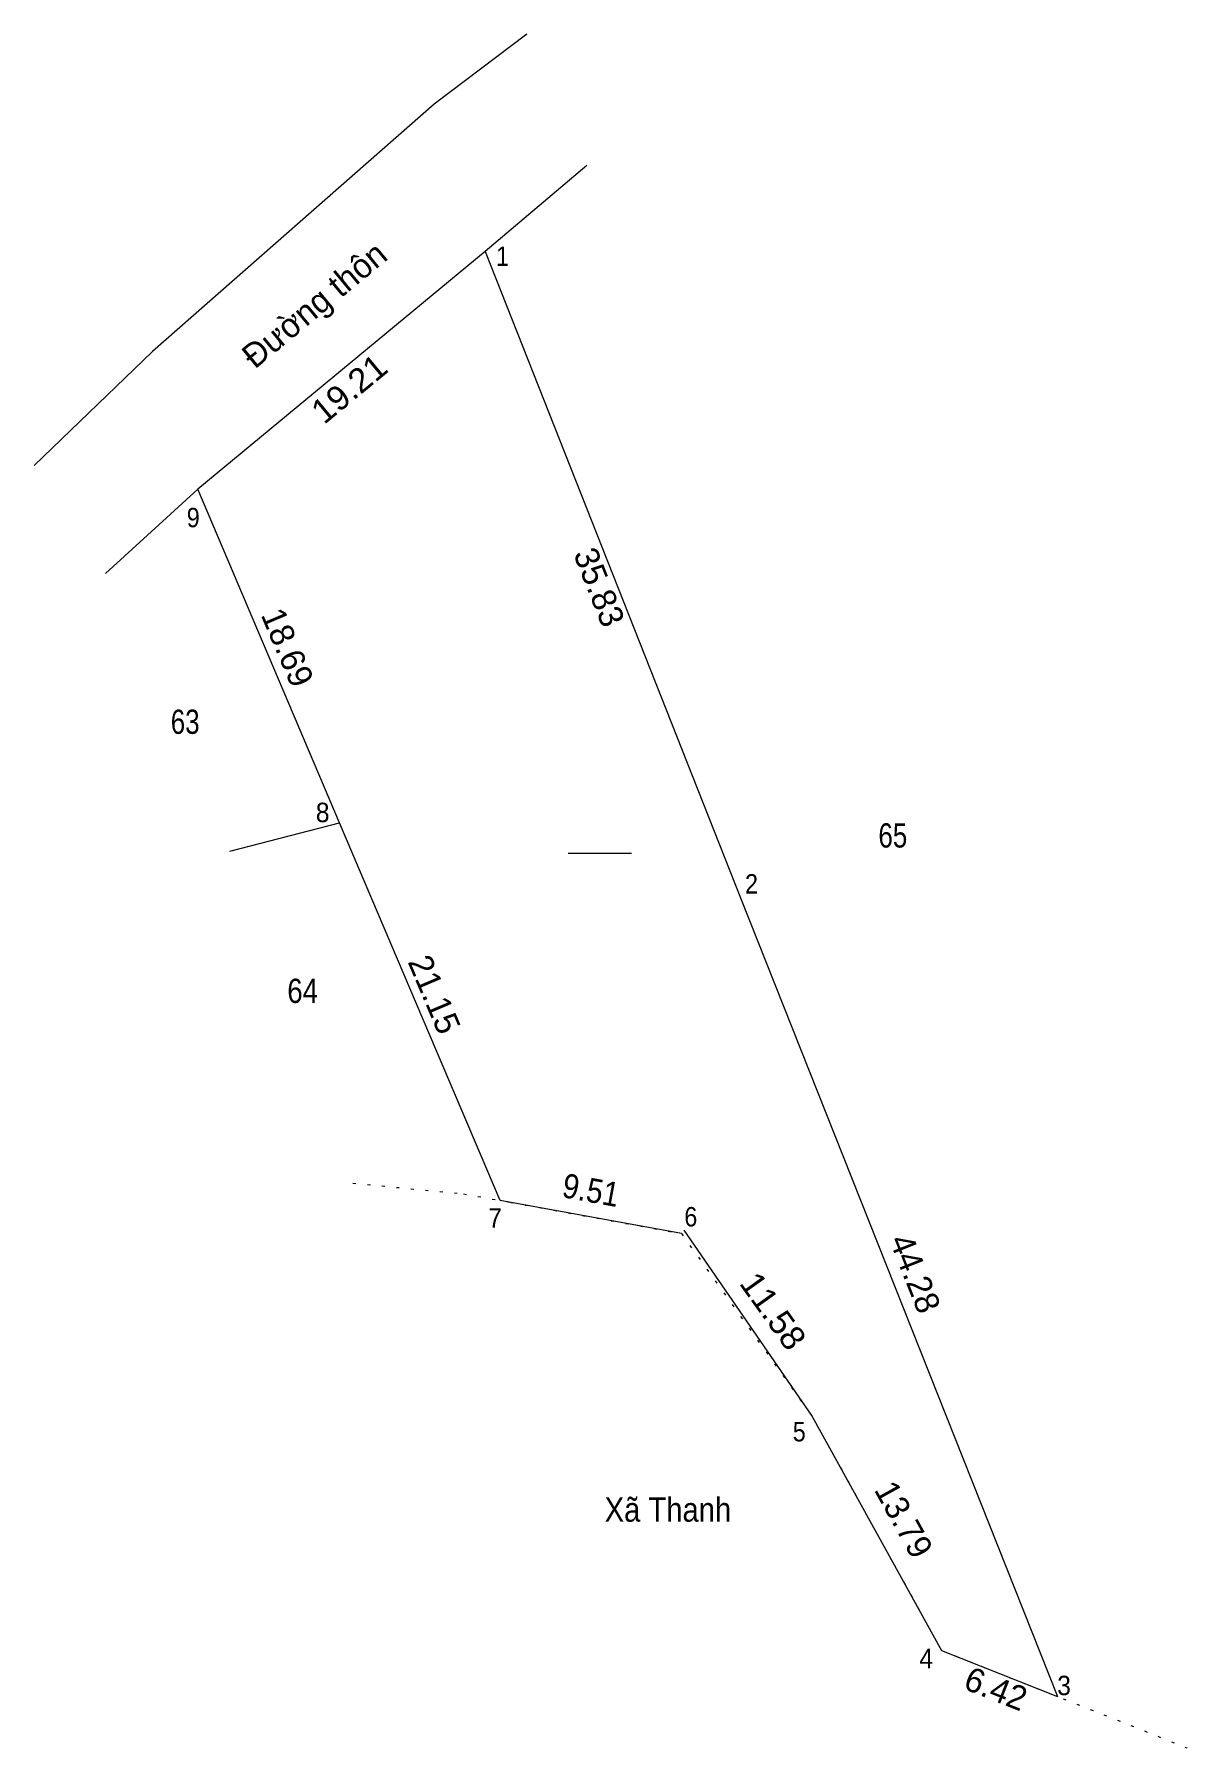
# Model space of a CAD drawing. Header units: metres. Extents: x 547342 to 547832, y 1820258 to 1820495.
# Drawn here: x 547628.1 to 547687.5, y 1820314 to 1820402.3 of the extents above; entities that cross this region are included whole.
import ezdxf
from ezdxf.enums import TextEntityAlignment as Align

# ---------------------------------------------------------------- set-up
doc = ezdxf.new("R2010")
doc.units = ezdxf.units.M
doc.header["$LTSCALE"] = 0.5
doc.linetypes.add('DOTTED', pattern=[1.5, 0.3, -1.2])
for name, color, linetype, lineweight in [('10', 7, 'Continuous', 13), ('46', 7, 'DOTTED', 13), ('63', 7, 'Continuous', 13)]:
    doc.layers.add(name, color=color, linetype=linetype, lineweight=lineweight)

msp = doc.modelspace()

# ---------------------------------------------------------------- texts
at = {"layer": '63'}
for s, rotation, p in [('Đường thôn', 39.573, (547642.9469, 1820387.8691)), ('35.83', 291.567, (547656.6552, 1820373.5647)), ('18.69', 293.025, (547640.5899, 1820370.4444)), ('21.15', 293.014, (547648.1631, 1820352.5593)), ('44.28', 291.64, (547672.9416, 1820338.1855)), ('13.79', 298.925, (547672.3904, 1820325.4373)), ('6.42', 338.348, (547677.4544, 1820316.4309))]:
    msp.add_text(s, height=1.25, rotation=rotation, dxfattribs=at).set_placement(p, align=Align.CENTER)
for s, width, p in [(' 1', 0.9, (547652.58, 1820390.35)), (' 9', 0.9, (547636.64, 1820376.88)), (' 8', 0.95, (547643.33, 1820361.68)), (' 2', 0.9, (547665.42, 1820358)), (' 7', 0.95, (547652.22, 1820340.78)), (' 6', 0.9, (547662.29, 1820340.84)), (' 5', 0.9, (547667.88, 1820329.76)), (' 4', 0.95, (547674.44, 1820318.07)), (' 3', 0.95, (547681.55, 1820316.68))]:
    msp.add_text(s, height=1, dxfattribs=dict(at, width=width)).set_placement(p, align=Align.RIGHT)
for s, rotation, width, p in [('19.21', 39.573, 1.05, (547644.7419, 1820383.5396)), ('9.51', 349.636, 0.9, (547656.6976, 1820342.0989)), ('11.58', 305.584, 1.05, (547665.6932, 1820336.1186))]:
    msp.add_text(s, height=1.25, rotation=rotation, dxfattribs=dict(at, width=width)).set_placement(p, align=Align.CENTER)
for s, width, p in [('63', 0.8, (547635.89, 1820366.23)), ('65', 0.8, (547672.37, 1820360.37)), ('64', 0.85, (547641.945, 1820352.36)), ('Xã Thanh', 0.9, (547660.775, 1820325.62))]:
    msp.add_text(s, height=1.25, dxfattribs=dict(at, width=width)).set_placement(p, align=Align.CENTER)

# ---------------------------------------------------------------- linework, layer by layer
at = {"layer": '10'}
for p, q in [((547653.51, 1820402.29), (547648.73, 1820398.69)), ((547648.73, 1820398.69), (547634.21, 1820385.94)), ((547656.59, 1820395.53), (547651.35, 1820391.09)), ((547651.35, 1820391.09), (547636.54, 1820378.85)), ((547651.35, 1820391.09), (547664.52, 1820357.77)), ((547628.11, 1820380.06), (547634.21, 1820385.94)), ((547643.85, 1820361.65), (547636.54, 1820378.85)), ((547638.2, 1820360.19), (547643.85, 1820361.65)), ((547652.12, 1820342.18), (547643.85, 1820361.65)), ((547664.52, 1820357.77), (547680.85, 1820316.61))]:
    msp.add_line(p, q, dxfattribs=at)
msp.add_lwpolyline([(547631.79, 1820374.49), (547634.92, 1820377.36), (547636.54, 1820378.85)], dxfattribs=at)
at = {"layer": '46'}
for points in [[(547644.54, 1820343.07), (547650.24, 1820342.52), (547652.68, 1820342.08)], [(547652.68, 1820342.08), (547661.47, 1820340.47), (547668.21, 1820331.05), (547674.88, 1820318.98), (547687.52, 1820313.97)]]:
    msp.add_lwpolyline(points, dxfattribs=at)
at = {"layer": '63'}
for p, q in [((547655.63, 1820360.08), (547658.89, 1820360.08)), ((547661.47, 1820340.47), (547652.12, 1820342.18))]:
    msp.add_line(p, q, dxfattribs=at)
msp.add_lwpolyline([(547661.59, 1820340.65), (547668.21, 1820331.05), (547674.88, 1820318.98), (547680.85, 1820316.61)], dxfattribs=at)

msp.set_redraw_order([(e.dxf.handle, doc.entitydb.next_handle()) for e in msp.query("TEXT MTEXT ATTDEF DIMENSION ARC_DIMENSION")])  # texts and dimensions are drawn at this point

doc.saveas('drawing.dxf')
